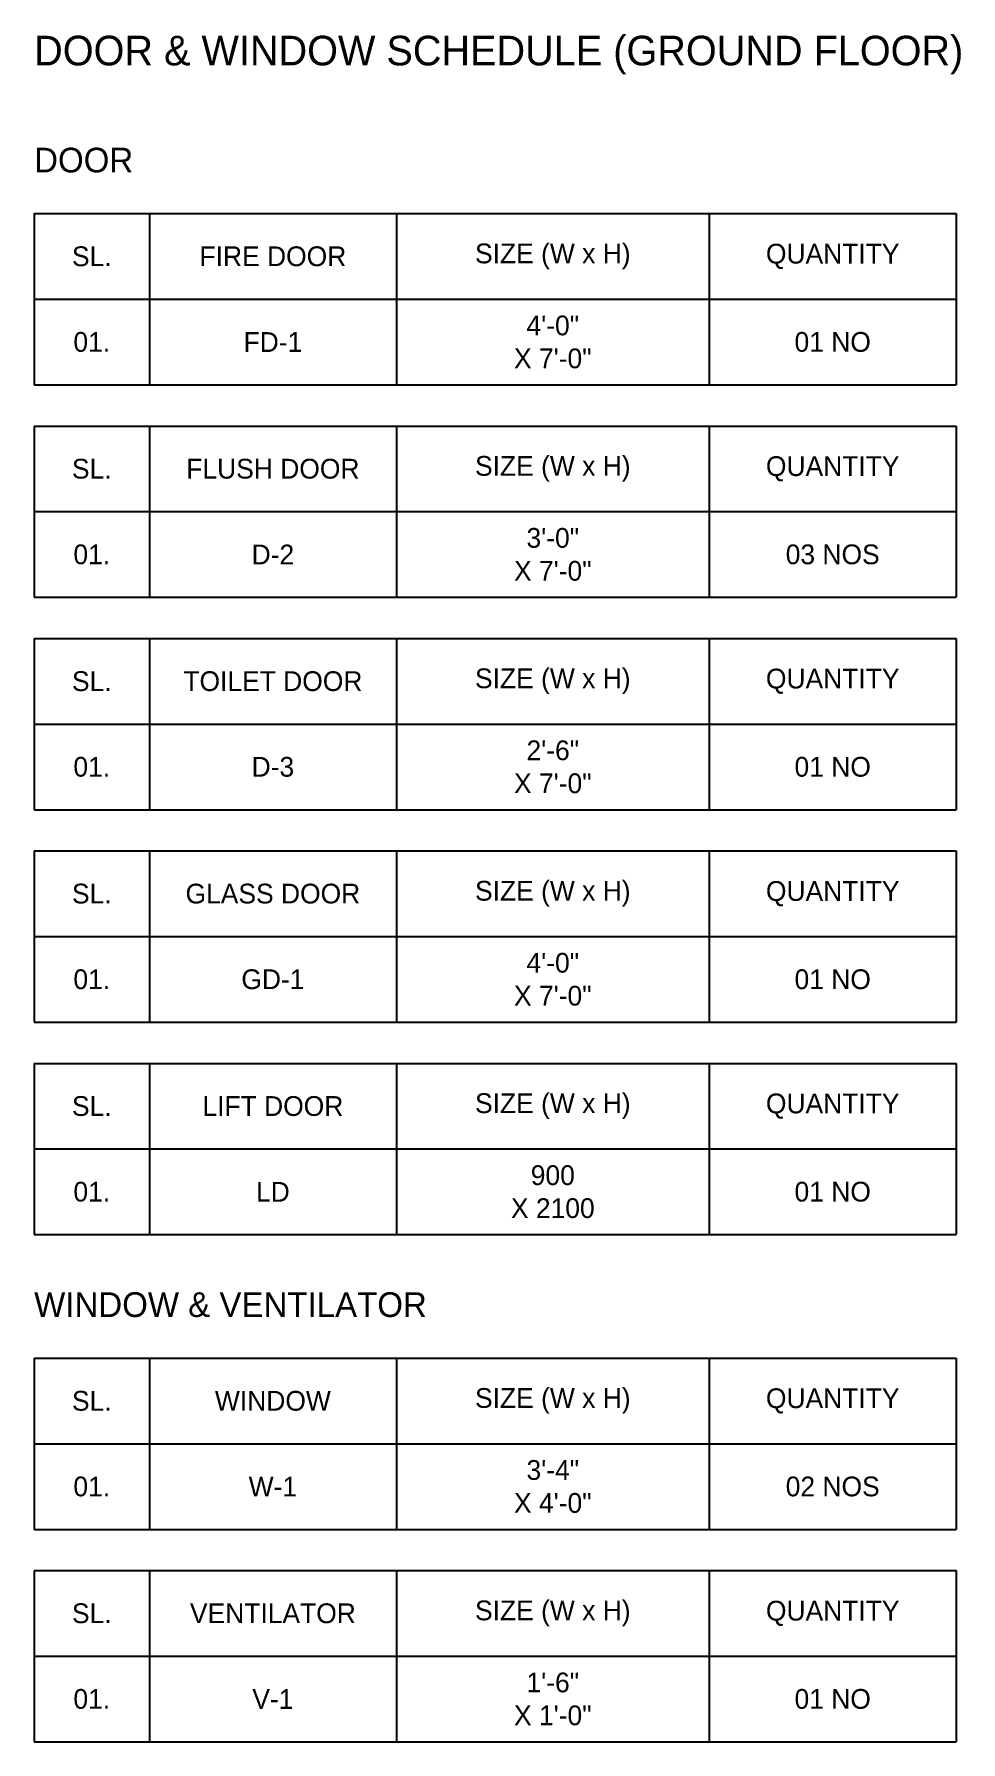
# Model space of a CAD drawing. Header units: millimetres. Extents: x -4369 to 320704, y -106852 to 19948.
# Drawn here: x 100000 to 105628, y -9780 to 590 of the extents above; entities that cross this region are included whole.
import ezdxf

# ---------------------------------------------------------------- set-up
doc = ezdxf.new("R2010")
doc.units = ezdxf.units.MM
doc.layers.add('A-SCHED', color=7, linetype='Continuous')
doc.layers.add('A-SCHED-TEXT', color=2, linetype='Continuous')

msp = doc.modelspace()

# ---------------------------------------------------------------- texts
at = {"layer": 'A-SCHED-TEXT'}
for s, height, p in [('DOOR & WINDOW SCHEDULE (GROUND FLOOR)', 180, (100000, 400)), ('DOOR', 150, (100000, -250)), ('WINDOW & VENTILATOR', 150, (100000, -7200))]:
    msp.add_text(s, height=height, dxfattribs=at).set_placement(p)
at = {"layer": 'A-SCHED-TEXT', "char_height": 120, "attachment_point": 5}
for s, insert, width in [('SL.', (100350, -760), 600), ('FIRE DOOR', (101450, -760), 1400), ('SIZE (W x H)', (103150, -760), 1800), ('QUANTITY', (104850, -760), 1400), ('4\'-0"\\PX 7\'-0"', (103150, -1280), 1800), ('01.', (100350, -1280), 600), ('FD-1', (101450, -1280), 1400), ('01 NO', (104850, -1280), 1400), ('SIZE (W x H)', (103150, -2050), 1800), ('SL.', (100350, -2050), 600), ('FLUSH DOOR', (101450, -2050), 1400), ('QUANTITY', (104850, -2050), 1400), ('3\'-0"\\PX 7\'-0"', (103150, -2570), 1800), ('01.', (100350, -2570), 600), ('D-2', (101450, -2570), 1400), ('03 NOS', (104850, -2570), 1400), ('SL.', (100350, -3340), 600), ('TOILET DOOR', (101450, -3340), 1400), ('SIZE (W x H)', (103150, -3340), 1800), ('QUANTITY', (104850, -3340), 1400), ('2\'-6"\\PX 7\'-0"', (103150, -3860), 1800), ('01.', (100350, -3860), 600), ('D-3', (101450, -3860), 1400), ('01 NO', (104850, -3860), 1400), ('SIZE (W x H)', (103150, -4630), 1800), ('QUANTITY', (104850, -4630), 1400), ('SL.', (100350, -4630), 600), ('GLASS DOOR', (101450, -4630), 1400), ('4\'-0"\\PX 7\'-0"', (103150, -5150), 1800), ('01.', (100350, -5150), 600), ('GD-1', (101450, -5150), 1400), ('01 NO', (104850, -5150), 1400), ('SL.', (100350, -5920), 600), ('LIFT DOOR', (101450, -5920), 1400), ('SIZE (W x H)', (103150, -5920), 1800), ('QUANTITY', (104850, -5920), 1400), ('900\\PX 2100', (103150, -6440), 1800), ('01.', (100350, -6440), 600), ('LD', (101450, -6440), 1400), ('01 NO', (104850, -6440), 1400), ('SL.', (100350, -7710), 600), ('WINDOW', (101450, -7710), 1400), ('SIZE (W x H)', (103150, -7710), 1800), ('QUANTITY', (104850, -7710), 1400), ('3\'-4"\\PX 4\'-0"', (103150, -8230), 1800), ('01.', (100350, -8230), 600), ('W-1', (101450, -8230), 1400), ('02 NOS', (104850, -8230), 1400), ('SIZE (W x H)', (103150, -9000), 1800), ('SL.', (100350, -9000), 600), ('VENTILATOR', (101450, -9000), 1400), ('QUANTITY', (104850, -9000), 1400), ('1\'-6"\\PX 1\'-0"', (103150, -9520), 1800), ('01.', (100350, -9520), 600), ('V-1', (101450, -9520), 1400), ('01 NO', (104850, -9520), 1400)]:
    msp.add_mtext(s, dxfattribs=dict(at, insert=insert, width=width))

# ---------------------------------------------------------------- linework, layer by layer
at = {"layer": 'A-SCHED'}
for p, q in [((100000, -500), (105600, -500)), ((100000, -500), (100000, -1540)), ((100700, -500), (100700, -1540)), ((102200, -500), (102200, -1540)), ((104100, -500), (104100, -1540)), ((105600, -500), (105600, -1540)), ((100000, -1020), (105600, -1020)), ((100000, -1540), (105600, -1540)), ((100000, -1790), (105600, -1790)), ((100000, -1790), (100000, -2830)), ((100700, -1790), (100700, -2830)), ((102200, -1790), (102200, -2830)), ((104100, -1790), (104100, -2830)), ((105600, -1790), (105600, -2830)), ((100000, -2310), (105600, -2310)), ((100000, -2830), (105600, -2830)), ((100000, -3080), (105600, -3080)), ((100000, -3080), (100000, -4120)), ((100700, -3080), (100700, -4120)), ((102200, -3080), (102200, -4120)), ((104100, -3080), (104100, -4120)), ((105600, -3080), (105600, -4120)), ((100000, -3600), (105600, -3600)), ((100000, -4120), (105600, -4120)), ((100000, -4370), (105600, -4370)), ((100000, -4370), (100000, -5410)), ((100700, -4370), (100700, -5410)), ((102200, -4370), (102200, -5410)), ((104100, -4370), (104100, -5410)), ((105600, -4370), (105600, -5410)), ((100000, -4890), (105600, -4890)), ((100000, -5410), (105600, -5410)), ((100000, -5660), (105600, -5660)), ((100000, -5660), (100000, -6700)), ((100700, -5660), (100700, -6700)), ((102200, -5660), (102200, -6700)), ((104100, -5660), (104100, -6700)), ((105600, -5660), (105600, -6700)), ((100000, -6180), (105600, -6180)), ((100000, -6700), (105600, -6700)), ((100000, -7450), (105600, -7450)), ((100000, -7450), (100000, -8490)), ((100700, -7450), (100700, -8490)), ((102200, -7450), (102200, -8490)), ((104100, -7450), (104100, -8490)), ((105600, -7450), (105600, -8490)), ((100000, -7970), (105600, -7970)), ((100000, -8490), (105600, -8490)), ((100000, -8740), (105600, -8740)), ((100000, -8740), (100000, -9780)), ((100700, -8740), (100700, -9780)), ((102200, -8740), (102200, -9780)), ((104100, -8740), (104100, -9780)), ((105600, -8740), (105600, -9780)), ((100000, -9260), (105600, -9260)), ((100000, -9780), (105600, -9780))]:
    msp.add_line(p, q, dxfattribs=at)

msp.set_redraw_order([(e.dxf.handle, doc.entitydb.next_handle()) for e in msp.query("TEXT MTEXT ATTDEF DIMENSION ARC_DIMENSION")])  # texts and dimensions are drawn at this point

doc.saveas('drawing.dxf')
